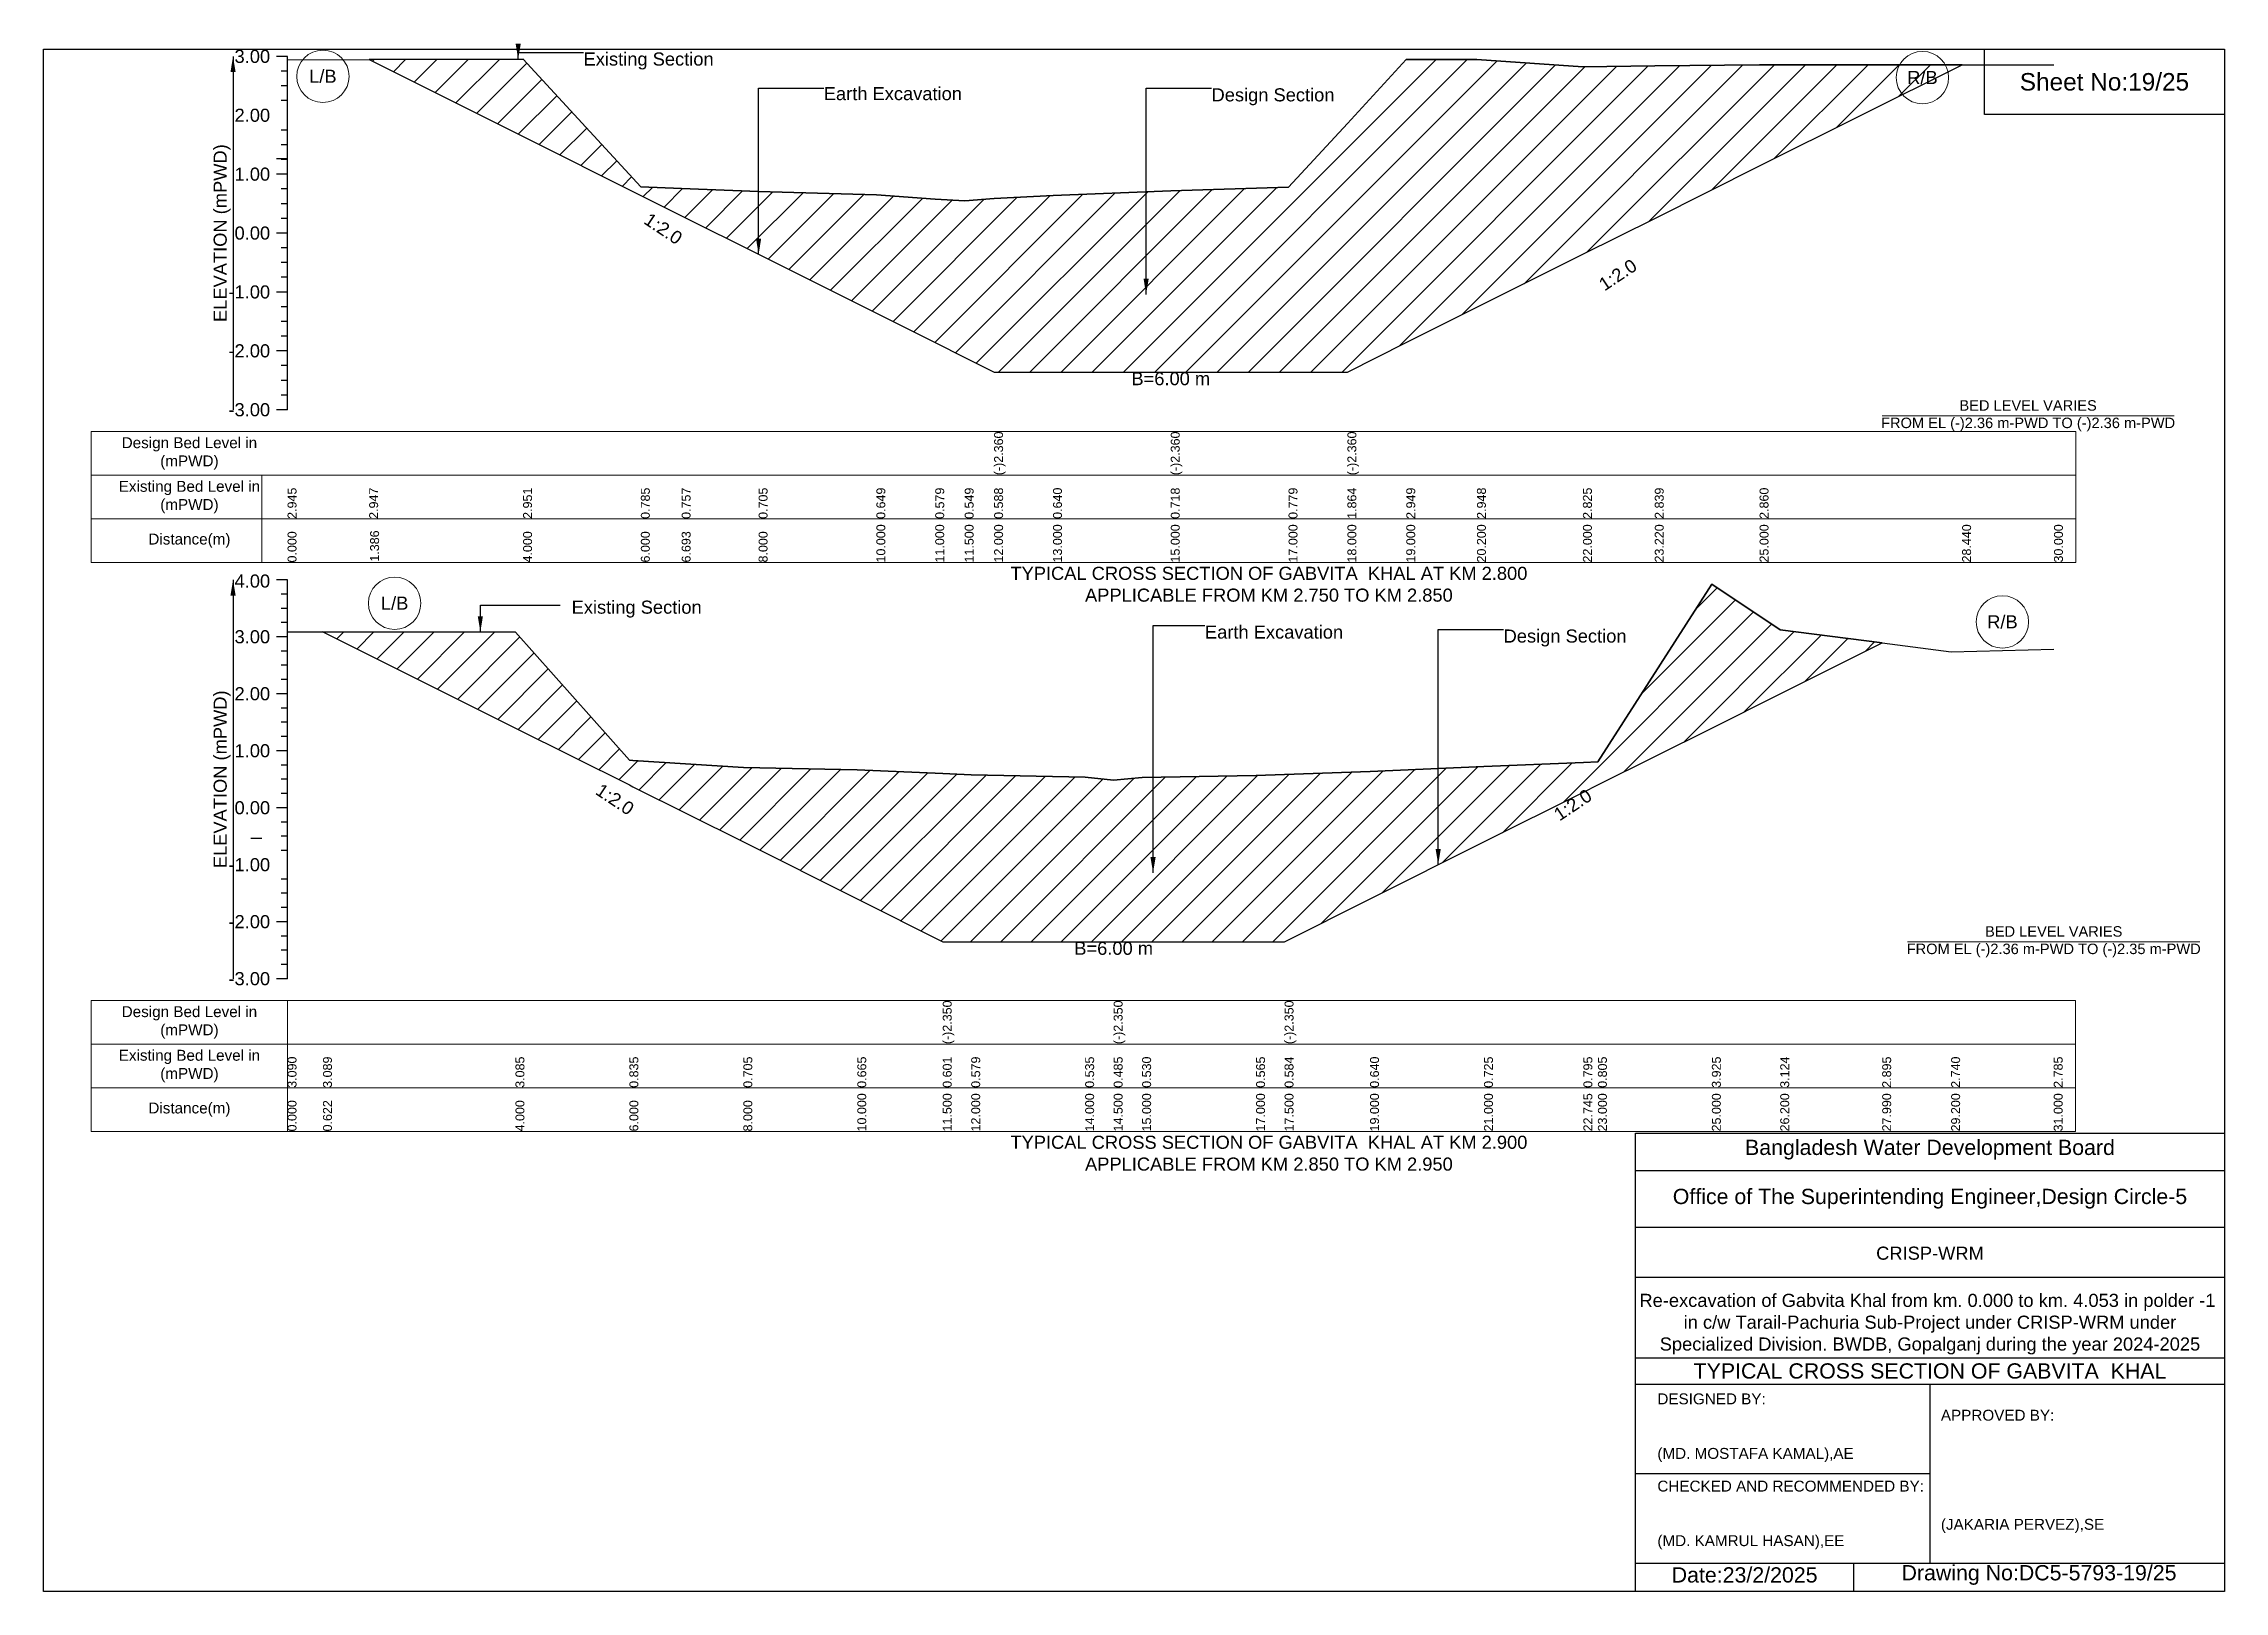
# Model space of a CAD drawing. Header units: feet. Extents: x 91000 to 358000, y -12982 to 34.
# Drawn here: x 280000 to 288000, y -5656 to 20 of the extents above; entities that cross this region are included whole.
import ezdxf

# ---------------------------------------------------------------- set-up
doc = ezdxf.new("R2010")
doc.units = ezdxf.units.FT
doc.header["$LTSCALE"] = 7
doc.header["$MEASUREMENT"] = 0
for name, color, linetype, lineweight in [('Cross section Data Border', 7, 'Continuous', 9), ('Cross Section Labels', 7, 'Continuous', 9), ('Existing_Bed_Level for Xsection', 7, 'Continuous', 25)]:
    doc.layers.add(name, color=color, linetype=linetype, lineweight=lineweight)
doc.styles.get("Standard").update_dxf_attribs({"font": 'arial.ttf'})
doc.dimstyles.get("Standard").update_dxf_attribs({"dimtxt": 0.18, "dimasz": 0.18, "dimexe": 0.18, "dimexo": 0.0625, "dimgap": 0.09, "dimtad": 0, "dimtih": 1, "dimtoh": 1, "dimdec": 4, "dimzin": 0, "dimdsep": 46, "dimtxsty": 'Standard', "dimcen": 0.09, "dimadec": 0, "dimazin": 0, "dimtfac": 1, "dimtdec": 4, "dimtofl": 0, "dimtmove": 0, "dimatfit": 3, "dimfxl": 1, "dimtolj": 1, "dimtzin": 0, "dimarcsym": 0})

msp = doc.modelspace()

# ---------------------------------------------------------------- texts
at = {"attachment_point": 5}
for s, insert, char_height in [('Sheet No:19/25', (287560, -120), 64), ('Bangladesh Water Development Board', (286920, -4036), 56), ('Office of The Superintending Engineer,Design Circle-5', (286920, -4216), 56)]:
    msp.add_mtext(s, dxfattribs=dict(at, insert=insert, char_height=char_height))
for s, insert, char_height, width, attachment_point in [('CRISP-WRM', (286920, -4416), 48, 2240, 5), ('Re-excavation of Gabvita Khal from km. 0.000 to km. 4.053 in polder -1  in c/w Tarail-Pachuria Sub-Project under CRISP-WRM under Specialized Division. BWDB, Gopalganj during the year 2024-2025', (286920, -4676), 48, 2160, 5), ('TYPICAL CROSS SECTION OF GABVITA  KHAL', (286920, -4848), 56, 2240, 5), ('DESIGNED BY:^J^J^J(MD. MOSTAFA KAMAL),AE', (285920, -5056), 40, 1120, 4), ('APPROVED BY:^J^J^J^J^J^J(JAKARIA PERVEZ),SE', (286960, -5216), 40, 1120, 4), ('CHECKED AND RECOMMENDED BY:^J^J^J(MD. KAMRUL HASAN),EE', (285920, -5376), 40, 1120, 4), ('Date:23/2/2025 ', (286240, -5596), 56, 1120, 5), ('Drawing No:DC5-5793-19/25', (287320, -5596), 56, 1760, 5)]:
    msp.add_mtext(s, dxfattribs=dict(insert=insert, char_height=char_height, width=width, attachment_point=attachment_point))
at = {"layer": 'Cross section Data Border', "char_height": 40, "width": 640, "attachment_point": 5}
for s, insert in [('Design Bed Level in (mPWD)', (280534.9, -1482.6)), ('Existing Bed Level in (mPWD)', (280534.9, -1642.6)), ('Distance(m)', (280534.9, -1802.6)), ('Design Bed Level in (mPWD)', (280534.9, -3569.2)), ('Existing Bed Level in (mPWD)', (280534.9, -3729.2)), ('Distance(m)', (280534.9, -3889.2))]:
    msp.add_mtext(s, dxfattribs=dict(at, insert=insert))
at = {"layer": 'Cross Section Labels'}
for s, insert, char_height, attachment_point in [('L/B', (281024.5, -99.6), 48, 5), ('Existing Section', (281980.9, -12.1), 48, 1), ('R/B', (286892.3, -104.2), 48, 5), ('Earth Excavation', (282862, -138.9), 48, 1), ('Design Section', (284284.5, -143.4), 48, 1), ('B=6.00 m', (284134.9, -1184.3), 48, 2), ('BED LEVEL VARIES ^JFROM EL (-)2.36 m-PWD TO (-)2.36 m-PWD', (287280, -1344.3), 38.4, 5), ('TYPICAL CROSS SECTION OF GABVITA  KHAL AT KM 2.800^JAPPLICABLE FROM KM 2.750 TO KM 2.850', (284494.9, -1962.6), 48, 5), ('L/B', (281287.7, -2032), 48, 5), ('Existing Section', (281937, -2022.4), 48, 1), ('R/B', (287185.8, -2100.4), 48, 5), ('Earth Excavation', (284260.3, -2113.7), 48, 1), ('Design Section', (285355.9, -2128.3), 48, 1), ('B=6.00 m', (283925.4, -3273.4), 48, 2), ('BED LEVEL VARIES ^JFROM EL (-)2.36 m-PWD TO (-)2.35 m-PWD', (287373.9, -3273.4), 38.4, 5), ('TYPICAL CROSS SECTION OF GABVITA  KHAL AT KM 2.900^JAPPLICABLE FROM KM 2.850 TO KM 2.950', (284494.9, -4049.2), 48, 5)]:
    msp.add_mtext(s, dxfattribs=dict(at, insert=insert, char_height=char_height, attachment_point=attachment_point))
at = {"layer": 'Cross Section Labels', "char_height": 48, "attachment_point": 2}
for insert, rotation in [((282286.6, -638.2), 326.30993), ((285761.5, -807.6), 33.69007), ((282109.4, -2731.1), 326.30993), ((285596.3, -2751.4), 33.69007)]:
    msp.add_mtext('1:2.0', dxfattribs=dict(at, insert=insert, rotation=rotation))
at = {"layer": 'Existing_Bed_Level for Xsection', "char_height": 48, "attachment_point": 6}
for s, insert in [('3.00', (280830.9, -26.6)), ('2.00', (280830.9, -242.6)), ('1.00', (280830.9, -458.6)), ('0.00', (280830.9, -674.6)), ('-1.00', (280830.9, -890.6)), ('-2.00', (280830.9, -1106.6)), ('-3.00', (280830.9, -1322.6)), ('4.00', (280830.9, -1950.9)), ('3.00', (280830.9, -2155.2)), ('2.00', (280830.9, -2364.2)), ('1.00', (280830.9, -2573.2)), ('0.00', (280830.9, -2782.2)), ('-1.00', (280830.9, -2991.2)), ('-2.00', (280830.9, -3200.2)), ('-3.00', (280830.9, -3409.2))]:
    msp.add_mtext(s, dxfattribs=dict(at, insert=insert))
at = {"layer": 'Existing_Bed_Level for Xsection', "rotation": 90}
for s, insert, char_height, attachment_point in [('ELEVATION (mPWD)', (280654.9, -674.6), 48, 5), ('(-)2.360', (283486.9, -1562.6), 32.8, 1), ('(-)2.360', (284134.9, -1562.6), 32.8, 1), ('(-)2.360', (284782.9, -1562.6), 32.8, 1), ('2.945', (280894.9, -1722.6), 32.8, 1), ('2.947', (281194.3, -1722.6), 32.8, 1), ('2.951', (281758.9, -1722.6), 32.8, 1), ('0.785', (282190.9, -1722.6), 32.8, 1), ('0.757', (282340.6, -1722.6), 32.8, 1), ('0.705', (282622.9, -1722.6), 32.8, 1), ('0.649', (283054.9, -1722.6), 32.8, 1), ('0.579', (283270.9, -1722.6), 32.8, 1), ('0.549', (283378.9, -1722.6), 32.8, 1), ('0.588', (283486.9, -1722.6), 32.8, 1), ('0.640', (283702.9, -1722.6), 32.8, 1), ('0.718', (284134.9, -1722.6), 32.8, 1), ('0.779', (284566.9, -1722.6), 32.8, 1), ('1.864', (284782.9, -1722.6), 32.8, 1), ('2.949', (284998.9, -1722.6), 32.8, 1), ('2.948', (285258.1, -1722.6), 32.8, 1), ('2.825', (285646.9, -1722.6), 32.8, 1), ('2.839', (285910.4, -1722.6), 32.8, 1), ('2.860', (286294.9, -1722.6), 32.8, 1), ('10.000', (283054.9, -1882.6), 32.8, 1), ('11.000', (283270.9, -1882.6), 32.8, 1), ('11.500', (283378.9, -1882.6), 32.8, 1), ('12.000', (283486.9, -1882.6), 32.8, 1), ('13.000', (283702.9, -1882.6), 32.8, 1), ('15.000', (284134.9, -1882.6), 32.8, 1), ('17.000', (284566.9, -1882.6), 32.8, 1), ('18.000', (284782.9, -1882.6), 32.8, 1), ('19.000', (284998.9, -1882.6), 32.8, 1), ('20.200', (285258.1, -1882.6), 32.8, 1), ('22.000', (285646.9, -1882.6), 32.8, 1), ('23.220', (285910.4, -1882.6), 32.8, 1), ('25.000', (286294.9, -1882.6), 32.8, 1), ('28.440', (287037.9, -1882.6), 32.8, 1), ('30.000', (287374.9, -1882.6), 32.8, 1), ('0.000', (280894.9, -1882.6), 32.8, 1), ('1.386', (281197.8, -1879.6), 32.8, 1), ('4.000', (281758.9, -1882.6), 32.8, 1), ('6.000', (282190.9, -1882.6), 32.8, 1), ('6.693', (282340.6, -1882.6), 32.8, 1), ('8.000', (282622.9, -1882.6), 32.8, 1), ('ELEVATION (mPWD)', (280654.9, -2677.7), 48, 5), ('(-)2.350', (283298.4, -3649.2), 32.8, 1), ('(-)2.350', (283925.4, -3649.2), 32.8, 1), ('(-)2.350', (284552.4, -3649.2), 32.8, 1), ('3.090', (280894.9, -3809.2), 32.8, 1), ('3.089', (281024.8, -3809.2), 32.8, 1), ('3.085', (281730.9, -3809.2), 32.8, 1), ('0.835', (282148.9, -3809.2), 32.8, 1), ('0.705', (282566.9, -3809.2), 32.8, 1), ('0.665', (282984.9, -3809.2), 32.8, 1), ('0.601', (283298.4, -3809.2), 32.8, 1), ('0.579', (283402.9, -3809.2), 32.8, 1), ('0.535', (283820.9, -3809.2), 32.8, 1), ('0.485', (283925.4, -3809.2), 32.8, 1), ('0.530', (284029.9, -3809.2), 32.8, 1), ('0.565', (284447.9, -3809.2), 32.8, 1), ('0.584', (284552.4, -3809.2), 32.8, 1), ('0.640', (284865.9, -3809.2), 32.8, 1), ('0.725', (285283.9, -3809.2), 32.8, 1), ('0.795', (285648.6, -3809.2), 32.8, 1), ('0.805', (285701.9, -3809.2), 32.8, 1), ('3.925', (286119.9, -3809.2), 32.8, 1), ('3.124', (286370.7, -3809.2), 32.8, 1), ('2.895', (286744.8, -3809.2), 32.8, 1), ('2.740', (286997.7, -3809.2), 32.8, 1), ('2.785', (287373.9, -3809.2), 32.8, 1), ('10.000', (282984.9, -3969.2), 32.8, 1), ('11.500', (283298.4, -3969.2), 32.8, 1), ('12.000', (283402.9, -3969.2), 32.8, 1), ('14.000', (283820.9, -3969.2), 32.8, 1), ('14.500', (283925.4, -3969.2), 32.8, 1), ('15.000', (284029.9, -3969.2), 32.8, 1), ('17.000', (284447.9, -3969.2), 32.8, 1), ('17.500', (284552.4, -3969.2), 32.8, 1), ('19.000', (284865.9, -3969.2), 32.8, 1), ('21.000', (285283.9, -3969.2), 32.8, 1), ('22.745', (285648.6, -3969.2), 32.8, 1), ('23.000', (285701.9, -3969.2), 32.8, 1), ('25.000', (286119.9, -3969.2), 32.8, 1), ('26.200', (286370.7, -3969.2), 32.8, 1), ('27.990', (286744.8, -3969.2), 32.8, 1), ('29.200', (286997.7, -3969.2), 32.8, 1), ('31.000', (287373.9, -3969.2), 32.8, 1), ('0.000', (280894.9, -3969.2), 32.8, 1), ('0.622', (281024.8, -3969.2), 32.8, 1), ('4.000', (281730.9, -3969.2), 32.8, 1), ('6.000', (282148.9, -3969.2), 32.8, 1), ('8.000', (282566.9, -3969.2), 32.8, 1)]:
    msp.add_mtext(s, dxfattribs=dict(at, insert=insert, char_height=char_height, attachment_point=attachment_point))

# ---------------------------------------------------------------- hatches: boundary and pattern name
at = {"layer": 'Existing_Bed_Level for Xsection'}
h = msp.add_hatch(dxfattribs=at)
h.set_pattern_fill('ANSI31', color=256, scale=648, style=0)
h.set_pattern_definition([(45, (94.91, 640), (-57.27565, 57.27565), [])])
h.paths.add_polyline_path([(281194.3, -38), (281758.9, -320.3), (282190.9, -536.3), (282340.6, -611.2), (282622.9, -752.3), (283054.9, -968.3), (283270.9, -1076.3), (283378.9, -1130.3), (283486.9, -1184.3), (283702.9, -1184.3), (284134.9, -1184.3), (284566.9, -1184.3), (284782.9, -1184.3), (284998.9, -1076.3), (285258.1, -946.7), (285646.9, -752.3), (285910.4, -620.6), (286294.9, -428.3), (287037.9, -56.8), (286294.9, -56.8), (285910.4, -61.3), (285646.9, -64.4), (285258.1, -37.8), (284998.9, -37.6), (284782.9, -272), (284566.9, -506.3), (284134.9, -519.5), (283702.9, -536.3), (283486.9, -547.6), (283378.9, -556), (283270.9, -549.5), (283054.9, -534.4), (282622.9, -522.3), (282340.6, -511), (282190.9, -505), (281758.9, -37.2)])
h = msp.add_hatch(dxfattribs=at)
h.set_pattern_fill('ANSI31', color=256, scale=627, style=0)
h.set_pattern_definition([(45, (94.91, 383.12), (-55.419494, 55.419494), [])])
h.paths.add_polyline_path([(281024.8, -2136.6), (281730.9, -2489.6), (282148.9, -2698.6), (282161.6, -2705), (282566.9, -2907.6), (282984.9, -3116.6), (283298.4, -3273.4), (283402.9, -3273.4), (283820.9, -3273.4), (283925.4, -3273.4), (284029.9, -3273.4), (284447.9, -3273.4), (284552.4, -3273.4), (284865.9, -3116.6), (285283.9, -2907.6), (285648.6, -2725.3), (285701.9, -2698.6), (286119.9, -2489.6), (286370.7, -2364.2), (286744.8, -2177.2), (286370.7, -2129.3), (286119.9, -1961.9), (285701.9, -2614), (285648.6, -2616.1), (285283.9, -2630.7), (284865.9, -2648.5), (284552.4, -2660.2), (284447.9, -2664.2), (284029.9, -2671.5), (283925.4, -2680.9), (283820.9, -2670.4), (283402.9, -2661.2), (283298.4, -2656.7), (282984.9, -2643.3), (282566.9, -2634.9), (282161.6, -2608.6), (282148.9, -2607.7), (281730.9, -2137.5)])

# ---------------------------------------------------------------- linework, layer by layer
for points in [[(280000, 0), (288000, 0), (288000, -5656), (280000, -5656)], [(287120, 0), (288000, 0), (288000, -240), (287120, -240)]]:
    msp.add_lwpolyline(points, close=True)
for points in [[(285840, -5656), (285840, -3976), (288000, -3976)], [(285840, -4112), (288000, -4112)], [(285840, -4320), (288000, -4320)], [(285840, -4504), (288000, -4504)], [(285840, -4800), (288000, -4800)], [(285840, -4896), (288000, -4896)], [(286920, -4896), (286920, -5552)], [(285840, -5224), (286920, -5224)], [(285840, -5552), (288000, -5552)], [(286640, -5552), (286640, -5656)]]:
    msp.add_lwpolyline(points)
at = {"layer": 'Cross section Data Border'}
for points in [[(280174.9, -1402.6), (287454.9, -1402.6), (287454.9, -1882.6), (280174.9, -1882.6)], [(280174.9, -3489.2), (287453.9, -3489.2), (287453.9, -3969.2), (280174.9, -3969.2)]]:
    msp.add_lwpolyline(points, close=True, dxfattribs=at)
for points in [[(280174.9, -1562.6), (287454.9, -1562.6)], [(280800, -1562.6), (280800, -1882.6)], [(280174.9, -1722.6), (287454.9, -1722.6)], [(280894.9, -3489.2), (280894.9, -3969.2)], [(280174.9, -3649.2), (287453.9, -3649.2)], [(280174.9, -3809.2), (287453.9, -3809.2)]]:
    msp.add_lwpolyline(points, dxfattribs=at)
at = {"layer": 'Cross Section Labels'}
for points in [[(286744.2, -1344.3), (287815.8, -1344.3)], [(286838.1, -3273.4), (287909.7, -3273.4)]]:
    msp.add_lwpolyline(points, dxfattribs=at)
for centre in [(281024.5, -99.6), (286892.3, -104.2), (281287.7, -2032), (287185.8, -2100.4)]:
    msp.add_circle(centre, 96, dxfattribs=at)
at = {"layer": 'Existing_Bed_Level for Xsection'}
for points in [[(280894.9, -26.6), (280854.9, -26.6)], [(280894.9, -1322.6), (280894.9, -1106.6), (280894.9, -890.6), (280894.9, -674.6), (280894.9, -458.6), (280894.9, -242.6), (280894.9, -26.6)], [(280894.9, -38.5), (281194.3, -38), (281758.9, -37.2), (282190.9, -505), (282340.6, -511), (282622.9, -522.3), (283054.9, -534.4), (283270.9, -549.5), (283378.9, -556), (283486.9, -547.6), (283486.9, -547.6), (283702.9, -536.3), (284134.9, -519.5), (284134.9, -519.5), (284566.9, -506.3), (284782.9, -272), (284782.9, -272), (284998.9, -37.6), (285258.1, -37.8), (285646.9, -64.4), (285910.4, -61.3), (286294.9, -56.8), (287037.9, -56.8), (287374.9, -56.8)], [(280894.9, -80.6), (280870.9, -80.6)], [(280894.9, -134.6), (280870.9, -134.6)], [(280894.9, -188.6), (280870.9, -188.6)], [(280894.9, -296.6), (280870.9, -296.6)], [(280894.9, -350.6), (280870.9, -350.6)], [(280894.9, -402.6), (280854.9, -402.6)], [(280894.9, -458.6), (280854.9, -458.6)], [(280894.9, -404.6), (280870.9, -404.6)], [(280894.9, -512.6), (280870.9, -512.6)], [(280894.9, -566.6), (280870.9, -566.6)], [(280894.9, -620.6), (280870.9, -620.6)], [(280894.9, -674.6), (280854.9, -674.6)], [(280894.9, -728.6), (280870.9, -728.6)], [(280894.9, -782.6), (280870.9, -782.6)], [(280894.9, -836.6), (280870.9, -836.6)], [(280894.9, -890.6), (280854.9, -890.6)], [(280894.9, -944.6), (280870.9, -944.6)], [(280894.9, -998.6), (280870.9, -998.6)], [(280894.9, -1106.6), (280854.9, -1106.6)], [(280894.9, -1052.6), (280870.9, -1052.6)], [(280894.9, -1160.6), (280870.9, -1160.6)], [(280894.9, -1214.6), (280870.9, -1214.6)], [(280894.9, -1268.6), (280870.9, -1268.6)], [(280894.9, -1322.6), (280854.9, -1322.6)], [(280894.9, -1946.2), (280854.9, -1946.2)], [(280894.9, -1998.5), (280870.9, -1998.5)], [(280894.9, -3409.2), (280894.9, -3200.2), (280894.9, -2991.2), (280894.9, -2782.2), (280894.9, -2573.2), (280894.9, -2364.2), (280894.9, -2155.2), (280894.9, -1946.2)], [(280894.9, -2136.4), (281024.8, -2136.6), (281730.9, -2137.5), (282148.9, -2607.7), (282161.6, -2608.6), (282566.9, -2634.9), (282984.9, -2643.3), (283298.4, -2656.7), (283298.4, -2656.7), (283402.9, -2661.2), (283820.9, -2670.4), (283925.4, -2680.9), (283925.4, -2680.9), (284029.9, -2671.5), (284447.9, -2664.2), (284552.4, -2660.2), (284552.4, -2660.2), (284865.9, -2648.5), (285283.9, -2630.7), (285648.6, -2616.1), (285701.9, -2614), (286119.9, -1961.9), (286370.7, -2129.3), (286744.8, -2177.2), (286997.7, -2209.6), (287373.9, -2200.2)], [(280894.9, -2050.7), (280870.9, -2050.7)], [(280894.9, -2155.2), (280854.9, -2155.2)], [(280894.9, -2103), (280870.9, -2103)], [(280894.9, -2207.5), (280870.9, -2207.5)], [(280894.9, -2259.7), (280870.9, -2259.7)], [(280894.9, -2312), (280870.9, -2312)], [(280894.9, -2364.2), (280854.9, -2364.2)], [(280894.9, -2416.5), (280870.9, -2416.5)], [(280894.9, -2468.7), (280870.9, -2468.7)], [(280894.9, -2521), (280870.9, -2521)], [(280894.9, -2573.2), (280854.9, -2573.2)], [(280894.9, -2625.5), (280870.9, -2625.5)], [(280894.9, -2677.7), (280870.9, -2677.7)], [(280894.9, -2782.2), (280854.9, -2782.2)], [(280894.9, -2730), (280870.9, -2730)], [(280894.9, -2834.5), (280870.9, -2834.5)], [(280800, -2894.4), (280760, -2894.4)], [(280894.9, -2886.7), (280870.9, -2886.7)], [(280894.9, -2939), (280870.9, -2939)], [(280894.9, -3043.5), (280870.9, -3043.5)], [(280894.9, -3095.7), (280870.9, -3095.7)], [(280894.9, -3148), (280870.9, -3148)], [(280894.9, -3200.2), (280854.9, -3200.2)], [(280894.9, -3252.5), (280870.9, -3252.5)], [(280894.9, -3304.7), (280870.9, -3304.7)], [(280894.9, -3357), (280870.9, -3357)], [(280894.9, -3409.2), (280854.9, -3409.2)]]:
    msp.add_lwpolyline(points, dxfattribs=at)
for points in [[(281194.3, -38), (281194.3, -38), (281758.9, -320.3), (282190.9, -536.3), (282340.6, -611.2), (282622.9, -752.3), (283054.9, -968.3), (283270.9, -1076.3), (283378.9, -1130.3), (283486.9, -1184.3), (283486.9, -1184.3), (283702.9, -1184.3), (284134.9, -1184.3), (284134.9, -1184.3), (284566.9, -1184.3), (284782.9, -1184.3), (284782.9, -1184.3), (284998.9, -1076.3), (285258.1, -946.7), (285646.9, -752.3), (285910.4, -620.6), (286294.9, -428.3), (287037.9, -56.8), (287037.9, -56.8), (287037.9, -56.8), (286294.9, -56.8), (285910.4, -61.3), (285646.9, -64.4), (285258.1, -37.8), (284998.9, -37.6), (284782.9, -272), (284782.9, -272), (284566.9, -506.3), (284134.9, -519.5), (284134.9, -519.5), (283702.9, -536.3), (283486.9, -547.6), (283486.9, -547.6), (283378.9, -556), (283270.9, -549.5), (283054.9, -534.4), (282622.9, -522.3), (282340.6, -511), (282190.9, -505), (281758.9, -37.2), (281194.3, -38)], [(281024.8, -2136.6), (281024.8, -2136.6), (281730.9, -2489.6), (282148.9, -2698.6), (282161.6, -2705), (282566.9, -2907.6), (282984.9, -3116.6), (283298.4, -3273.4), (283298.4, -3273.4), (283402.9, -3273.4), (283820.9, -3273.4), (283925.4, -3273.4), (283925.4, -3273.4), (284029.9, -3273.4), (284447.9, -3273.4), (284552.4, -3273.4), (284552.4, -3273.4), (284865.9, -3116.6), (285283.9, -2907.6), (285648.6, -2725.3), (285701.9, -2698.6), (286119.9, -2489.6), (286370.7, -2364.2), (286744.8, -2177.2), (286744.8, -2177.2), (286744.8, -2177.2), (286370.7, -2129.3), (286119.9, -1961.9), (285701.9, -2614), (285648.6, -2616.1), (285283.9, -2630.7), (284865.9, -2648.5), (284552.4, -2660.2), (284552.4, -2660.2), (284447.9, -2664.2), (284029.9, -2671.5), (283925.4, -2680.9), (283925.4, -2680.9), (283820.9, -2670.4), (283402.9, -2661.2), (283298.4, -2656.7), (283298.4, -2656.7), (282984.9, -2643.3), (282566.9, -2634.9), (282161.6, -2608.6), (282148.9, -2607.7), (281730.9, -2137.5), (281024.8, -2136.6)]]:
    msp.add_lwpolyline(points, close=True, dxfattribs=at)

msp.set_redraw_order([(e.dxf.handle, doc.entitydb.next_handle()) for e in msp.query("TEXT MTEXT ATTDEF DIMENSION ARC_DIMENSION")])  # texts and dimensions are drawn at this point

# ---------------------------------------------------------------- leaders
at = {"layer": 'Cross Section Labels', "annotation_type": 0, "has_hookline": 1, "hookline_direction": 0}
for points, text_width in [([(281740.9, -37.2), (281740.9, -12.1), (281980.8, -12.1)], 467.2), ([(282622.9, -752.3), (282622.9, -142.9), (282862, -142.9)], 497), ([(284044.5, -899.4), (284044.5, -143.4), (284284.4, -143.4)], 441.2), ([(281602.1, -2137.3), (281602.1, -2038.8), (281894.6, -2038.8)], 467.2), ([(284069.9, -3020.7), (284069.9, -2113.7), (284260.2, -2113.7)], 497), ([(285115.9, -2991), (285115.9, -2128.3), (285355.8, -2128.3)], 441.2)]:
    msp.add_leader(points, dimstyle='Standard', override={"dimasz": 57.6}, dxfattribs=dict(at, text_width=text_width))
at = {"layer": 'Existing_Bed_Level for Xsection'}
for points in [[(280694.9, -26.6), (280694.9, -1322.6)], [(280694.9, -1946.2), (280694.9, -3409.2)]]:
    msp.add_leader(points, dimstyle='Standard', override={"dimasz": 57.6}, dxfattribs=at)

doc.saveas('drawing.dxf')
